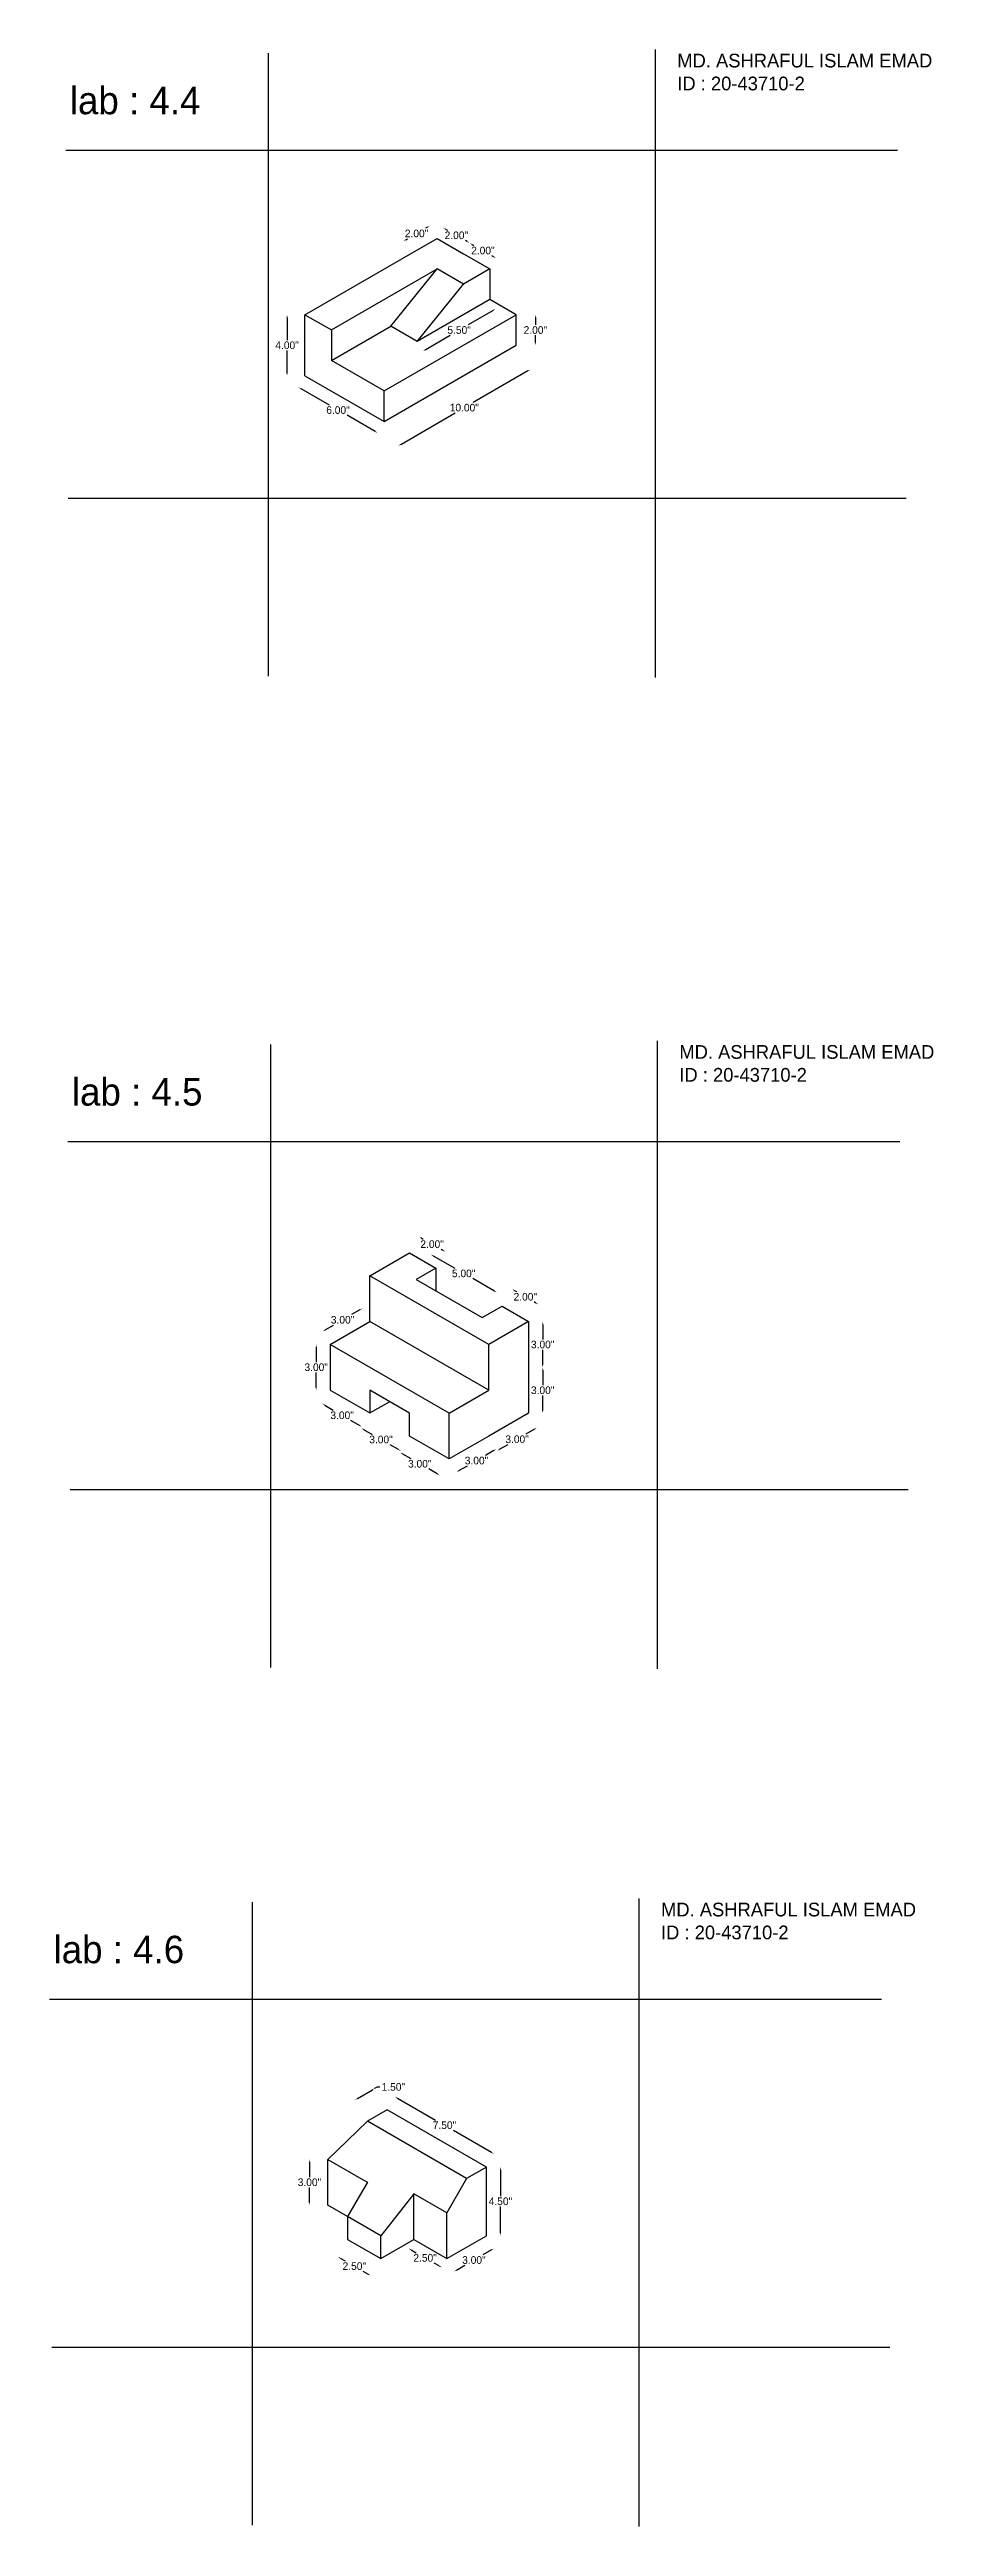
# Model space of a CAD drawing. Header units: inches. Extents: x 25 to 83, y -200 to 131.
# Drawn here: x 25.2 to 83.2, y -199.6 to -37.2 of the extents above; entities that cross this region are included whole.
import ezdxf

# ---------------------------------------------------------------- set-up
doc = ezdxf.new("R2010")
doc.units = ezdxf.units.IN
doc.header["$MEASUREMENT"] = 0
doc.dimstyles.get("Standard").update_dxf_attribs({"dimtxt": 0.5, "dimasz": 0.18, "dimexe": 0.18, "dimexo": 0.0625, "dimgap": 0.09, "dimtad": 0, "dimtih": 1, "dimtoh": 1, "dimzin": 0, "dimdsep": 46, "dimlunit": 3, "dimtxsty": 'Standard', "dimcen": 0.09, "dimse1": 1, "dimse2": 1, "dimadec": 0, "dimazin": 0, "dimtfac": 1, "dimtofl": 0, "dimtmove": 0, "dimatfit": 3, "dimfxl": 1, "dimtolj": 1, "dimtzin": 0, "dimarcsym": 0})

msp = doc.modelspace()

# ---------------------------------------------------------------- texts
at = {"attachment_point": 1}
for s, insert, char_height, width in [('MD. ASHRAFUL ISLAM EMAD\\PID : 20-43710-2', (66.372, -37.462), 0.9, 16.27463), ('lab : 4.4', (26.547, -39.629), 1.8, 12.75483), ('MD. ASHRAFUL ISLAM EMAD\\PID : 20-43710-2', (66.507, -102.465), 0.9, 16.27463), ('lab : 4.5', (26.681, -104.632), 1.8, 12.75483), ('MD. ASHRAFUL ISLAM EMAD\\PID : 20-43710-2', (65.307, -158.698), 0.9, 16.27463), ('lab : 4.6', (25.481, -160.865), 1.8, 12.75483)]:
    msp.add_mtext(s, dxfattribs=dict(at, insert=insert, char_height=char_height, width=width))

# ---------------------------------------------------------------- blocks, each defined once
blk = doc.blocks.new('*D84')
at = {"color": 0, "lineweight": -2}
for p, q in [((44.27, -182), (44.61, -182.19)), ((46.12, -183.07), (45.78, -182.87))]:
    blk.add_line(p, q, dxfattribs=at)
at = {"color": 0}
for points in [[(44.28, -181.97), (44.25, -182.02), (44.11, -181.91)], [(46.14, -183.04), (46.11, -183.09), (46.28, -183.16)]]:
    blk.add_solid(points, dxfattribs=at)
at = {"layer": 'Defpoints', "color": 0}
for p in [(44.76, -180.78), (44.11, -181.91), (46.93, -182.03)]:
    blk.add_point(p, dxfattribs=at)
at = {"color": 0, "insert": (45.2, -182.53), "char_height": 0.5, "attachment_point": 5}
blk.add_mtext('\\A1;2.50"', dxfattribs=at)
blk = doc.blocks.new('*D85')
at = {"color": 0, "lineweight": -2}
for p, q in [((48.92, -181.45), (49.25, -181.65)), ((50.77, -182.52), (50.43, -182.33))]:
    blk.add_line(p, q, dxfattribs=at)
at = {"color": 0}
for points in [[(48.93, -181.42), (48.9, -181.48), (48.76, -181.36)], [(50.78, -182.49), (50.75, -182.55), (50.92, -182.61)]]:
    blk.add_solid(points, dxfattribs=at)
at = {"layer": 'Defpoints', "color": 0}
for p in [(49.09, -180.78), (50.92, -182.61), (51.26, -182.03)]:
    blk.add_point(p, dxfattribs=at)
at = {"color": 0, "insert": (49.84, -181.99), "char_height": 0.5, "attachment_point": 5}
blk.add_mtext('\\A1;2.50"', dxfattribs=at)
blk = doc.blocks.new('*D86')
at = {"color": 0, "lineweight": -2}
for p, q in [((54.19, -181.47), (53.63, -181.79)), ((51.9, -182.79), (52.45, -182.47))]:
    blk.add_line(p, q, dxfattribs=at)
at = {"color": 0}
for points in [[(54.17, -181.44), (54.2, -181.49), (54.34, -181.38)], [(51.88, -182.76), (51.91, -182.81), (51.74, -182.88)]]:
    blk.add_solid(points, dxfattribs=at)
at = {"layer": 'Defpoints', "color": 0}
for p in [(53.86, -180.53), (51.26, -182.03), (51.74, -182.88)]:
    blk.add_point(p, dxfattribs=at)
at = {"color": 0, "insert": (53.04, -182.13), "char_height": 0.5, "attachment_point": 5}
blk.add_mtext('\\A1;3.00"', dxfattribs=at)
blk = doc.blocks.new('*D87')
at = {"color": 0, "lineweight": -2}
for p, q in [((54.78, -176.21), (54.78, -177.94)), ((54.78, -180.35), (54.78, -178.62))]:
    blk.add_line(p, q, dxfattribs=at)
at = {"color": 0}
for points in [[(54.75, -176.21), (54.81, -176.21), (54.78, -176.03)], [(54.75, -180.35), (54.81, -180.35), (54.78, -180.53)]]:
    blk.add_solid(points, dxfattribs=at)
at = {"layer": 'Defpoints', "color": 0}
for p in [(53.86, -176.03), (53.86, -180.53), (54.78, -180.53)]:
    blk.add_point(p, dxfattribs=at)
at = {"color": 0, "insert": (54.78, -178.28), "char_height": 0.5, "attachment_point": 5}
blk.add_mtext('\\A1;4.50"', dxfattribs=at)
blk = doc.blocks.new('*D89')
at = {"color": 0, "lineweight": -2}
for p, q in [((42.26, -175.71), (42.26, -176.69)), ((42.26, -178.35), (42.26, -177.37))]:
    blk.add_line(p, q, dxfattribs=at)
at = {"color": 0}
for points in [[(42.23, -175.71), (42.29, -175.71), (42.26, -175.53)], [(42.23, -178.35), (42.29, -178.35), (42.26, -178.53)]]:
    blk.add_solid(points, dxfattribs=at)
at = {"layer": 'Defpoints', "color": 0}
for p in [(43.46, -175.53), (42.26, -178.53), (43.46, -178.53)]:
    blk.add_point(p, dxfattribs=at)
at = {"color": 0, "insert": (42.26, -177.03), "char_height": 0.5, "attachment_point": 5}
blk.add_mtext('\\A1;3.00"', dxfattribs=at)
blk = doc.blocks.new('*D90')
at = {"color": 0, "lineweight": -2}
for p, q in [((45.4, -171.53), (46.39, -170.96)), ((46.54, -170.87), (46.7, -170.78)), ((46.7, -170.78), (46.88, -170.78))]:
    blk.add_line(p, q, dxfattribs=at)
at = {"color": 0}
for points in [[(45.39, -171.5), (45.42, -171.56), (45.25, -171.62)], [(46.37, -170.93), (46.4, -170.99), (46.54, -170.87)]]:
    blk.add_solid(points, dxfattribs=at)
at = {"layer": 'Defpoints', "color": 0}
for p in [(46.54, -170.87), (46.06, -173.03), (47.36, -172.28)]:
    blk.add_point(p, dxfattribs=at)
at = {"color": 0, "insert": (47.76, -170.78), "char_height": 0.5, "attachment_point": 5}
blk.add_mtext('\\A1;1.50"', dxfattribs=at)
blk = doc.blocks.new('*D93')
at = {"color": 0, "lineweight": -2}
for p, q in [((48.02, -171.51), (50.52, -172.95)), ((54.2, -175.08), (51.7, -173.63))]:
    blk.add_line(p, q, dxfattribs=at)
at = {"color": 0}
for points in [[(48.03, -171.48), (48, -171.53), (47.86, -171.42)], [(54.22, -175.05), (54.19, -175.1), (54.36, -175.17)]]:
    blk.add_solid(points, dxfattribs=at)
at = {"layer": 'Defpoints', "color": 0}
for p in [(47.36, -172.28), (54.36, -175.17), (53.86, -176.03)]:
    blk.add_point(p, dxfattribs=at)
at = {"color": 0, "insert": (51.11, -173.29), "char_height": 0.5, "attachment_point": 5}
blk.add_mtext('\\A1;7.50"', dxfattribs=at)
blk = doc.blocks.new('*D48')
at = {"color": 0, "lineweight": -2}
for p, q in [((57.55, -120.78), (57.55, -121.76)), ((57.55, -123.42), (57.55, -122.44))]:
    blk.add_line(p, q, dxfattribs=at)
at = {"color": 0}
for points in [[(57.52, -120.78), (57.58, -120.78), (57.55, -120.6)], [(57.52, -123.42), (57.58, -123.42), (57.55, -123.6)]]:
    blk.add_solid(points, dxfattribs=at)
at = {"layer": 'Defpoints', "color": 0}
for p in [(56.61, -120.6), (56.61, -123.6), (57.55, -123.6)]:
    blk.add_point(p, dxfattribs=at)
at = {"color": 0, "insert": (57.55, -122.1), "char_height": 0.5, "attachment_point": 5}
blk.add_mtext('\\A1;3.00"', dxfattribs=at)
blk = doc.blocks.new('*D49')
at = {"color": 0, "lineweight": -2}
for p, q in [((57.55, -123.78), (57.55, -124.76)), ((57.55, -126.42), (57.55, -125.44))]:
    blk.add_line(p, q, dxfattribs=at)
at = {"color": 0}
for points in [[(57.52, -123.78), (57.58, -123.78), (57.55, -123.6)], [(57.52, -126.42), (57.58, -126.42), (57.55, -126.6)]]:
    blk.add_solid(points, dxfattribs=at)
at = {"layer": 'Defpoints', "color": 0}
for p in [(56.61, -123.6), (57.55, -123.6), (56.61, -126.6)]:
    blk.add_point(p, dxfattribs=at)
at = {"color": 0, "insert": (57.55, -125.1), "char_height": 0.5, "attachment_point": 5}
blk.add_mtext('\\A1;3.00"', dxfattribs=at)
blk = doc.blocks.new('*D50')
at = {"color": 0, "lineweight": -2}
for p, q in [((55.7, -118.55), (55.83, -118.63)), ((57.11, -119.38), (56.99, -119.31))]:
    blk.add_line(p, q, dxfattribs=at)
at = {"color": 0}
for points in [[(55.71, -118.53), (55.68, -118.58), (55.54, -118.46)], [(57.13, -119.36), (57.1, -119.41), (57.27, -119.47)]]:
    blk.add_solid(points, dxfattribs=at)
at = {"layer": 'Defpoints', "color": 0}
for p in [(55.54, -118.46), (54.88, -119.59), (56.61, -120.6)]:
    blk.add_point(p, dxfattribs=at)
at = {"color": 0, "insert": (56.41, -118.97), "char_height": 0.5, "attachment_point": 5}
blk.add_mtext('\\A1;2.00"', dxfattribs=at)
blk = doc.blocks.new('*D51')
at = {"color": 0, "lineweight": -2}
for p, q in [((49.59, -115.11), (49.72, -115.18)), ((51.01, -115.93), (50.89, -115.86))]:
    blk.add_line(p, q, dxfattribs=at)
at = {"color": 0}
for points in [[(49.61, -115.08), (49.58, -115.13), (49.44, -115.02)], [(51.03, -115.9), (51, -115.95), (51.17, -116.02)]]:
    blk.add_solid(points, dxfattribs=at)
at = {"layer": 'Defpoints', "color": 0}
for p in [(49.44, -115.02), (48.82, -116.09), (50.55, -117.09)]:
    blk.add_point(p, dxfattribs=at)
at = {"color": 0, "insert": (50.3, -115.52), "char_height": 0.5, "attachment_point": 5}
blk.add_mtext('\\A1;2.00"', dxfattribs=at)
blk = doc.blocks.new('*D52')
at = {"color": 0, "lineweight": -2}
for p, q in [((50.36, -116.28), (51.78, -117.1)), ((54.38, -118.6), (52.96, -117.78))]:
    blk.add_line(p, q, dxfattribs=at)
at = {"color": 0}
for points in [[(50.38, -116.25), (50.35, -116.3), (50.21, -116.19)], [(54.39, -118.57), (54.36, -118.62), (54.54, -118.69)]]:
    blk.add_solid(points, dxfattribs=at)
at = {"layer": 'Defpoints', "color": 0}
for p in [(50.21, -116.19), (49.25, -117.84), (53.58, -120.34)]:
    blk.add_point(p, dxfattribs=at)
at = {"color": 0, "insert": (52.37, -117.44), "char_height": 0.5, "attachment_point": 5}
blk.add_mtext('\\A1;5.00"', dxfattribs=at)
blk = doc.blocks.new('*D53')
at = {"color": 0, "lineweight": -2}
for p, q in [((54.35, -129.05), (53.8, -129.37)), ((52.06, -130.37), (52.62, -130.05))]:
    blk.add_line(p, q, dxfattribs=at)
at = {"color": 0}
for points in [[(54.34, -129.02), (54.37, -129.07), (54.51, -128.96)], [(52.05, -130.34), (52.08, -130.39), (51.91, -130.46)]]:
    blk.add_solid(points, dxfattribs=at)
at = {"layer": 'Defpoints', "color": 0}
for p in [(54.01, -128.1), (51.41, -129.6), (54.51, -128.96)]:
    blk.add_point(p, dxfattribs=at)
at = {"color": 0, "insert": (53.21, -129.71), "char_height": 0.5, "attachment_point": 5}
blk.add_mtext('\\A1;3.00"', dxfattribs=at)
blk = doc.blocks.new('*D54')
at = {"color": 0, "lineweight": -2}
for p, q in [((57.01, -127.65), (56.45, -127.97)), ((54.72, -128.97), (55.28, -128.65))]:
    blk.add_line(p, q, dxfattribs=at)
at = {"color": 0}
for points in [[(56.99, -127.63), (57.02, -127.68), (57.16, -127.56)], [(54.71, -128.95), (54.74, -129), (54.57, -129.06)]]:
    blk.add_solid(points, dxfattribs=at)
at = {"layer": 'Defpoints', "color": 0}
for p in [(56.61, -126.6), (54.01, -128.1), (57.16, -127.56)]:
    blk.add_point(p, dxfattribs=at)
at = {"color": 0, "insert": (55.87, -128.31), "char_height": 0.5, "attachment_point": 5}
blk.add_mtext('\\A1;3.00"', dxfattribs=at)
blk = doc.blocks.new('*D55')
at = {"color": 0, "lineweight": -2}
for p, q in [((48.35, -129.26), (48.91, -129.58)), ((50.64, -130.58), (50.08, -130.26))]:
    blk.add_line(p, q, dxfattribs=at)
at = {"color": 0}
for points in [[(48.37, -129.23), (48.34, -129.29), (48.2, -129.17)], [(50.65, -130.55), (50.62, -130.61), (50.79, -130.67)]]:
    blk.add_solid(points, dxfattribs=at)
at = {"layer": 'Defpoints', "color": 0}
for p in [(48.81, -128.1), (48.2, -129.17), (51.41, -129.6)]:
    blk.add_point(p, dxfattribs=at)
at = {"color": 0, "insert": (49.49, -129.92), "char_height": 0.5, "attachment_point": 5}
blk.add_mtext('\\A1;3.00"', dxfattribs=at)
blk = doc.blocks.new('*D56')
at = {"color": 0, "lineweight": -2}
for p, q in [((45.81, -127.67), (46.36, -127.99)), ((48.09, -128.99), (47.54, -128.67))]:
    blk.add_line(p, q, dxfattribs=at)
at = {"color": 0}
for points in [[(45.82, -127.64), (45.79, -127.69), (45.65, -127.58)], [(48.11, -128.96), (48.08, -129.01), (48.25, -129.08)]]:
    blk.add_solid(points, dxfattribs=at)
at = {"layer": 'Defpoints', "color": 0}
for p in [(46.22, -126.6), (45.65, -127.58), (48.81, -128.1)]:
    blk.add_point(p, dxfattribs=at)
at = {"color": 0, "insert": (46.95, -128.33), "char_height": 0.5, "attachment_point": 5}
blk.add_mtext('\\A1;3.00"', dxfattribs=at)
blk = doc.blocks.new('*D57')
at = {"color": 0, "lineweight": -2}
for p, q in [((43.26, -126.07), (43.81, -126.4)), ((45.54, -127.4), (44.98, -127.08))]:
    blk.add_line(p, q, dxfattribs=at)
at = {"color": 0}
for points in [[(43.27, -126.05), (43.24, -126.1), (43.1, -125.98)], [(45.55, -127.38), (45.52, -127.43), (45.69, -127.5)]]:
    blk.add_solid(points, dxfattribs=at)
at = {"layer": 'Defpoints', "color": 0}
for p in [(43.1, -125.98), (43.62, -125.09), (46.22, -126.6)]:
    blk.add_point(p, dxfattribs=at)
at = {"color": 0, "insert": (44.4, -126.74), "char_height": 0.5, "attachment_point": 5}
blk.add_mtext('\\A1;3.00"', dxfattribs=at)
blk = doc.blocks.new('*D58')
at = {"color": 0, "lineweight": -2}
for p, q in [((42.7, -122.27), (42.7, -123.25)), ((42.7, -124.91), (42.7, -123.93))]:
    blk.add_line(p, q, dxfattribs=at)
at = {"color": 0}
for points in [[(42.67, -122.27), (42.73, -122.27), (42.7, -122.09)], [(42.67, -124.91), (42.73, -124.91), (42.7, -125.09)]]:
    blk.add_solid(points, dxfattribs=at)
at = {"layer": 'Defpoints', "color": 0}
for p in [(42.7, -122.09), (43.62, -122.09), (43.62, -125.09)]:
    blk.add_point(p, dxfattribs=at)
at = {"color": 0, "insert": (42.7, -123.59), "char_height": 0.5, "attachment_point": 5}
blk.add_mtext('\\A1;3.00"', dxfattribs=at)
blk = doc.blocks.new('*D59')
at = {"color": 0, "lineweight": -2}
for p, q in [((45.57, -119.82), (45.02, -120.14)), ((43.29, -121.14), (43.84, -120.82))]:
    blk.add_line(p, q, dxfattribs=at)
at = {"color": 0}
for points in [[(45.56, -119.8), (45.59, -119.85), (45.73, -119.73)], [(43.27, -121.12), (43.3, -121.17), (43.13, -121.23)]]:
    blk.add_solid(points, dxfattribs=at)
at = {"layer": 'Defpoints', "color": 0}
for p in [(45.73, -119.73), (46.22, -120.59), (43.62, -122.09)]:
    blk.add_point(p, dxfattribs=at)
at = {"color": 0, "insert": (44.43, -120.48), "char_height": 0.5, "attachment_point": 5}
blk.add_mtext('\\A1;3.00"', dxfattribs=at)
blk = doc.blocks.new('*D24')
at = {"color": 0, "lineweight": -2}
for p, q in [((56.58, -58.26), (53, -60.33)), ((48.24, -63.08), (51.82, -61.01))]:
    blk.add_line(p, q, dxfattribs=at)
at = {"color": 0}
for points in [[(56.57, -58.24), (56.6, -58.29), (56.74, -58.17)], [(48.22, -63.06), (48.25, -63.11), (48.08, -63.17)]]:
    blk.add_solid(points, dxfattribs=at)
at = {"layer": 'Defpoints', "color": 0}
for p in [(55.82, -56.58), (56.74, -58.17), (47.16, -61.58)]:
    blk.add_point(p, dxfattribs=at)
at = {"color": 0, "insert": (52.41, -60.67), "char_height": 0.5, "attachment_point": 5}
blk.add_mtext('\\A1;10.00"', dxfattribs=at)
blk = doc.blocks.new('*D25')
at = {"color": 0, "lineweight": -2}
for p, q in [((57.07, -54.76), (57.07, -55.24)), ((57.07, -56.4), (57.07, -55.92))]:
    blk.add_line(p, q, dxfattribs=at)
at = {"color": 0}
for points in [[(57.04, -54.76), (57.1, -54.76), (57.07, -54.58)], [(57.04, -56.4), (57.1, -56.4), (57.07, -56.58)]]:
    blk.add_solid(points, dxfattribs=at)
at = {"layer": 'Defpoints', "color": 0}
for p in [(55.82, -54.58), (55.82, -56.58), (57.07, -56.58)]:
    blk.add_point(p, dxfattribs=at)
at = {"color": 0, "insert": (57.07, -55.58), "char_height": 0.5, "attachment_point": 5}
blk.add_mtext('\\A1;2.00"', dxfattribs=at)
blk = doc.blocks.new('*D26')
at = {"color": 0, "lineweight": -2}
for p, q in [((52.92, -49.96), (53.04, -50.03)), ((54.34, -50.78), (54.21, -50.71))]:
    blk.add_line(p, q, dxfattribs=at)
at = {"color": 0}
for points in [[(52.93, -49.94), (52.9, -49.99), (52.76, -49.87)], [(54.35, -50.76), (54.32, -50.81), (54.49, -50.87)]]:
    blk.add_solid(points, dxfattribs=at)
at = {"layer": 'Defpoints', "color": 0}
for p in [(52.76, -49.87), (52.35, -50.58), (54.09, -51.58)]:
    blk.add_point(p, dxfattribs=at)
at = {"color": 0, "insert": (53.63, -50.37), "char_height": 0.5, "attachment_point": 5}
blk.add_mtext('\\A1;2.00"', dxfattribs=at)
blk = doc.blocks.new('*D27')
at = {"color": 0, "lineweight": -2}
for p, q in [((51.18, -48.96), (51.3, -49.03)), ((52.6, -49.78), (52.48, -49.71))]:
    blk.add_line(p, q, dxfattribs=at)
at = {"color": 0}
for points in [[(51.2, -48.94), (51.17, -48.99), (51.03, -48.87)], [(52.62, -49.76), (52.59, -49.81), (52.76, -49.87)]]:
    blk.add_solid(points, dxfattribs=at)
at = {"layer": 'Defpoints', "color": 0}
for p in [(50.62, -49.58), (52.76, -49.87), (52.35, -50.58)]:
    blk.add_point(p, dxfattribs=at)
at = {"color": 0, "insert": (51.89, -49.37), "char_height": 0.5, "attachment_point": 5}
blk.add_mtext('\\A1;2.00"', dxfattribs=at)
blk = doc.blocks.new('*D28')
at = {"color": 0, "lineweight": -2}
for p, q in [((48.57, -49.66), (48.69, -49.59)), ((49.99, -48.84), (49.87, -48.91))]:
    blk.add_line(p, q, dxfattribs=at)
at = {"color": 0}
for points in [[(48.55, -49.63), (48.58, -49.68), (48.41, -49.75)], [(49.97, -48.81), (50, -48.86), (50.14, -48.75)]]:
    blk.add_solid(points, dxfattribs=at)
at = {"layer": 'Defpoints', "color": 0}
for p in [(48.41, -49.75), (50.62, -49.58), (48.89, -50.58)]:
    blk.add_point(p, dxfattribs=at)
at = {"color": 0, "insert": (49.28, -49.25), "char_height": 0.5, "attachment_point": 5}
blk.add_mtext('\\A1;2.00"', dxfattribs=at)
blk = doc.blocks.new('*D29')
at = {"color": 0, "lineweight": -2}
for p, q in [((54.3, -54.3), (52.66, -55.24)), ((49.84, -56.87), (51.48, -55.92))]:
    blk.add_line(p, q, dxfattribs=at)
at = {"color": 0}
for points in [[(54.28, -54.27), (54.31, -54.32), (54.45, -54.21)], [(49.83, -56.84), (49.86, -56.89), (49.69, -56.96)]]:
    blk.add_solid(points, dxfattribs=at)
at = {"layer": 'Defpoints', "color": 0}
for p in [(54.09, -53.58), (49.32, -56.33), (49.69, -56.96)]:
    blk.add_point(p, dxfattribs=at)
at = {"color": 0, "insert": (52.07, -55.58), "char_height": 0.5, "attachment_point": 5}
blk.add_mtext('\\A1;5.50"', dxfattribs=at)
blk = doc.blocks.new('*D30')
at = {"color": 0, "lineweight": -2}
for p, q in [((40.79, -54.76), (40.79, -56.24)), ((40.79, -58.4), (40.79, -56.92))]:
    blk.add_line(p, q, dxfattribs=at)
at = {"color": 0}
for points in [[(40.76, -54.76), (40.82, -54.76), (40.79, -54.58)], [(40.76, -58.4), (40.82, -58.4), (40.79, -58.58)]]:
    blk.add_solid(points, dxfattribs=at)
at = {"layer": 'Defpoints', "color": 0}
for p in [(41.96, -54.58), (40.79, -58.58), (41.96, -58.58)]:
    blk.add_point(p, dxfattribs=at)
at = {"color": 0, "insert": (40.79, -56.58), "char_height": 0.5, "attachment_point": 5}
blk.add_mtext('\\A1;4.00"', dxfattribs=at)
blk = doc.blocks.new('*D31')
at = {"color": 0, "lineweight": -2}
for p, q in [((41.69, -59.42), (43.54, -60.49)), ((46.57, -62.24), (44.72, -61.17))]:
    blk.add_line(p, q, dxfattribs=at)
at = {"color": 0}
for points in [[(41.7, -59.39), (41.67, -59.44), (41.53, -59.33)], [(46.58, -62.21), (46.55, -62.26), (46.73, -62.33)]]:
    blk.add_solid(points, dxfattribs=at)
at = {"layer": 'Defpoints', "color": 0}
for p in [(41.96, -58.58), (47.16, -61.58), (46.73, -62.33)]:
    blk.add_point(p, dxfattribs=at)
at = {"color": 0, "insert": (44.13, -60.83), "char_height": 0.5, "attachment_point": 5}
blk.add_mtext('\\A1;6.00"', dxfattribs=at)

# ---------------------------------------------------------------- dimensions: what is measured, and where the dimension line sits
for p1, p2, distance, picture, middle in [((50.622, -49.576), (48.89, -50.576), -0.956, '*D28', (49.278, -49.248)), ((50.622, -49.576), (52.354, -50.576), 0.81, '*D27', (51.894, -49.374)), ((54.087, -51.576), (52.354, -50.576), -0.81, '*D26', (53.626, -50.374)), ((54.087, -53.576), (49.323, -56.326), 0.73, '*D29', (52.07, -55.583)), ((55.819, -54.576), (55.819, -56.576), 1.252, '*D25', (57.07, -55.576)), ((47.158, -61.576), (55.819, -56.576), -1.843, '*D24', (52.41, -60.672)), ((41.962, -58.576), (47.158, -61.576), -0.866, '*D31', (44.127, -60.826)), ((50.553, -117.088), (48.821, -116.088), -1.235, '*D51', (50.304, -115.518)), ((53.584, -120.338), (49.254, -117.838), -1.904, '*D52', (52.371, -117.439)), ((56.608, -120.6), (54.883, -119.588), -1.306, '*D50', (56.406, -118.967)), ((43.625, -122.088), (46.223, -120.588), 0.985, '*D59', (44.431, -120.484)), ((46.216, -126.6), (43.625, -125.088), 1.037, '*D57', (44.397, -126.74)), ((48.814, -128.1), (46.216, -126.6), 1.13, '*D56', (46.95, -128.328)), ((54.01, -128.1), (56.608, -126.6), -1.113, '*D54', (55.865, -128.313)), ((51.412, -129.6), (48.814, -128.1), 1.237, '*D55', (49.494, -129.921)), ((51.412, -129.6), (54.01, -128.1), -0.992, '*D53', (53.207, -129.709)), ((46.061, -173.034), (47.36, -172.284), 1.632, '*D90', (47.762, -170.78)), ((47.36, -172.284), (53.855, -176.034), 1.001, '*D93', (51.108, -173.292)), ((46.927, -182.034), (44.762, -180.784), 1.298, '*D84', (45.196, -182.533)), ((49.092, -180.784), (51.257, -182.034), -0.666, '*D85', (49.842, -181.986)), ((53.855, -180.534), (51.257, -182.034), 0.972, '*D86', (53.042, -182.125))]:
    dim = msp.add_aligned_dim(p1=p1, p2=p2, distance=distance, dimstyle='Standard')
    dim.commit()
    dim.dimension.update_dxf_attribs({"geometry": picture, "text_midpoint": middle})
for base, p1, p2, picture, middle in [((40.793, -58.576), (41.962, -54.576), (41.962, -58.576), '*D30', (40.793, -56.576)), ((57.55, -123.6), (56.608, -120.6), (56.608, -123.6), '*D48', (57.55, -122.1)), ((42.705, -122.088), (43.625, -125.088), (43.625, -122.088), '*D58', (42.705, -123.588)), ((57.55, -123.6), (56.608, -126.6), (56.608, -123.6), '*D49', (57.55, -125.1)), ((42.26, -178.534), (43.463, -175.534), (43.463, -178.534), '*D89', (42.26, -177.034)), ((54.78, -180.534), (53.855, -176.034), (53.855, -180.534), '*D87', (54.78, -178.284))]:
    dim = msp.add_linear_dim(base=base, p1=p1, p2=p2, angle=90, dimstyle='Standard')
    dim.commit()
    dim.dimension.update_dxf_attribs({"geometry": picture, "text_midpoint": middle})

# ---------------------------------------------------------------- linework, layer by layer
for p, q in [((64.92, -37.187), (64.92, -78.362)), ((39.56, -37.426), (39.56, -78.283)), ((26.284, -43.785), (80.819, -43.785)), ((48.89, -50.576), (50.622, -49.576)), ((50.622, -49.576), (52.354, -50.576)), ((41.962, -54.576), (48.89, -50.576)), ((43.694, -55.576), (50.622, -51.576)), ((47.591, -55.326), (50.622, -51.576)), ((52.354, -52.576), (50.622, -51.576)), ((52.354, -50.576), (54.087, -51.576)), ((54.087, -51.576), (52.354, -52.576)), ((54.087, -51.576), (54.087, -53.576)), ((49.323, -56.326), (52.354, -52.576)), ((54.087, -53.576), (49.323, -56.326)), ((55.819, -54.576), (54.087, -53.576)), ((41.962, -58.576), (41.962, -54.576)), ((41.962, -54.576), (43.694, -55.576)), ((47.158, -59.576), (55.819, -54.576)), ((55.819, -56.576), (55.819, -54.576)), ((43.694, -57.576), (47.591, -55.326)), ((43.694, -55.576), (43.694, -57.576)), ((47.158, -61.576), (55.819, -56.576)), ((49.323, -56.326), (47.591, -55.326)), ((47.158, -59.576), (43.694, -57.576)), ((41.962, -58.576), (47.158, -61.576)), ((47.158, -61.576), (47.158, -59.576)), ((26.443, -66.598), (81.376, -66.598)), ((65.054, -102.19), (65.054, -143.365)), ((39.695, -102.428), (39.695, -143.285)), ((26.419, -108.787), (80.954, -108.787)), ((46.223, -117.588), (48.821, -116.088)), ((48.821, -116.088), (50.553, -117.088)), ((46.223, -120.588), (46.223, -117.588)), ((54.01, -122.1), (46.223, -117.588)), ((50.553, -117.088), (49.254, -117.838)), ((49.254, -117.838), (53.584, -120.338)), ((50.553, -117.088), (50.553, -118.588)), ((53.584, -120.338), (54.883, -119.588)), ((54.883, -119.588), (56.608, -120.6)), ((43.625, -122.088), (46.223, -120.588)), ((54.01, -125.1), (46.223, -120.588)), ((56.608, -120.6), (54.01, -122.1)), ((56.608, -120.6), (56.608, -123.6)), ((43.625, -122.088), (43.625, -125.088)), ((51.412, -126.6), (43.625, -122.088)), ((54.01, -125.1), (54.01, -122.1)), ((56.608, -123.6), (56.608, -126.6)), ((43.625, -125.088), (46.223, -126.588)), ((48.814, -126.6), (46.216, -125.1)), ((46.216, -125.1), (46.216, -126.6)), ((46.223, -126.588), (47.508, -125.846)), ((48.814, -128.1), (48.814, -126.6)), ((51.412, -126.6), (54.01, -125.1)), ((51.412, -129.6), (51.412, -126.6)), ((56.608, -126.6), (54.01, -128.1)), ((51.412, -129.6), (48.814, -128.1)), ((54.01, -128.1), (51.412, -129.6)), ((26.578, -131.6), (81.51, -131.6)), ((38.495, -158.662), (38.495, -199.519)), ((63.854, -158.423), (63.854, -199.598)), ((25.219, -165.021), (79.754, -165.021)), ((46.061, -173.034), (43.463, -175.534)), ((47.36, -172.284), (46.061, -173.034)), ((52.556, -176.784), (46.061, -173.034)), ((53.855, -176.034), (47.36, -172.284)), ((43.463, -178.534), (43.463, -175.534)), ((43.463, -175.534), (45.628, -176.784)), ((45.628, -176.784), (46.061, -177.034)), ((52.556, -176.784), (51.257, -179.034)), ((53.855, -176.034), (52.556, -176.784)), ((53.855, -180.534), (53.855, -176.034)), ((44.762, -179.284), (43.463, -178.534)), ((46.061, -177.034), (44.762, -179.284)), ((49.092, -177.784), (46.927, -180.534)), ((49.092, -180.784), (49.092, -177.784)), ((51.257, -179.034), (49.092, -177.784)), ((46.927, -180.534), (44.762, -179.284)), ((44.762, -179.284), (44.762, -180.784)), ((51.257, -182.034), (51.257, -179.034)), ((44.762, -180.784), (46.927, -182.034)), ((46.927, -182.034), (46.927, -180.534)), ((46.927, -182.034), (49.092, -180.784)), ((49.092, -180.784), (51.257, -182.034)), ((51.257, -182.034), (53.855, -180.534)), ((25.378, -187.834), (80.31, -187.834))]:
    msp.add_line(p, q)

msp.set_redraw_order([(e.dxf.handle, doc.entitydb.next_handle()) for e in msp.query("TEXT MTEXT ATTDEF DIMENSION ARC_DIMENSION")])  # texts and dimensions are drawn at this point

doc.saveas('drawing.dxf')
